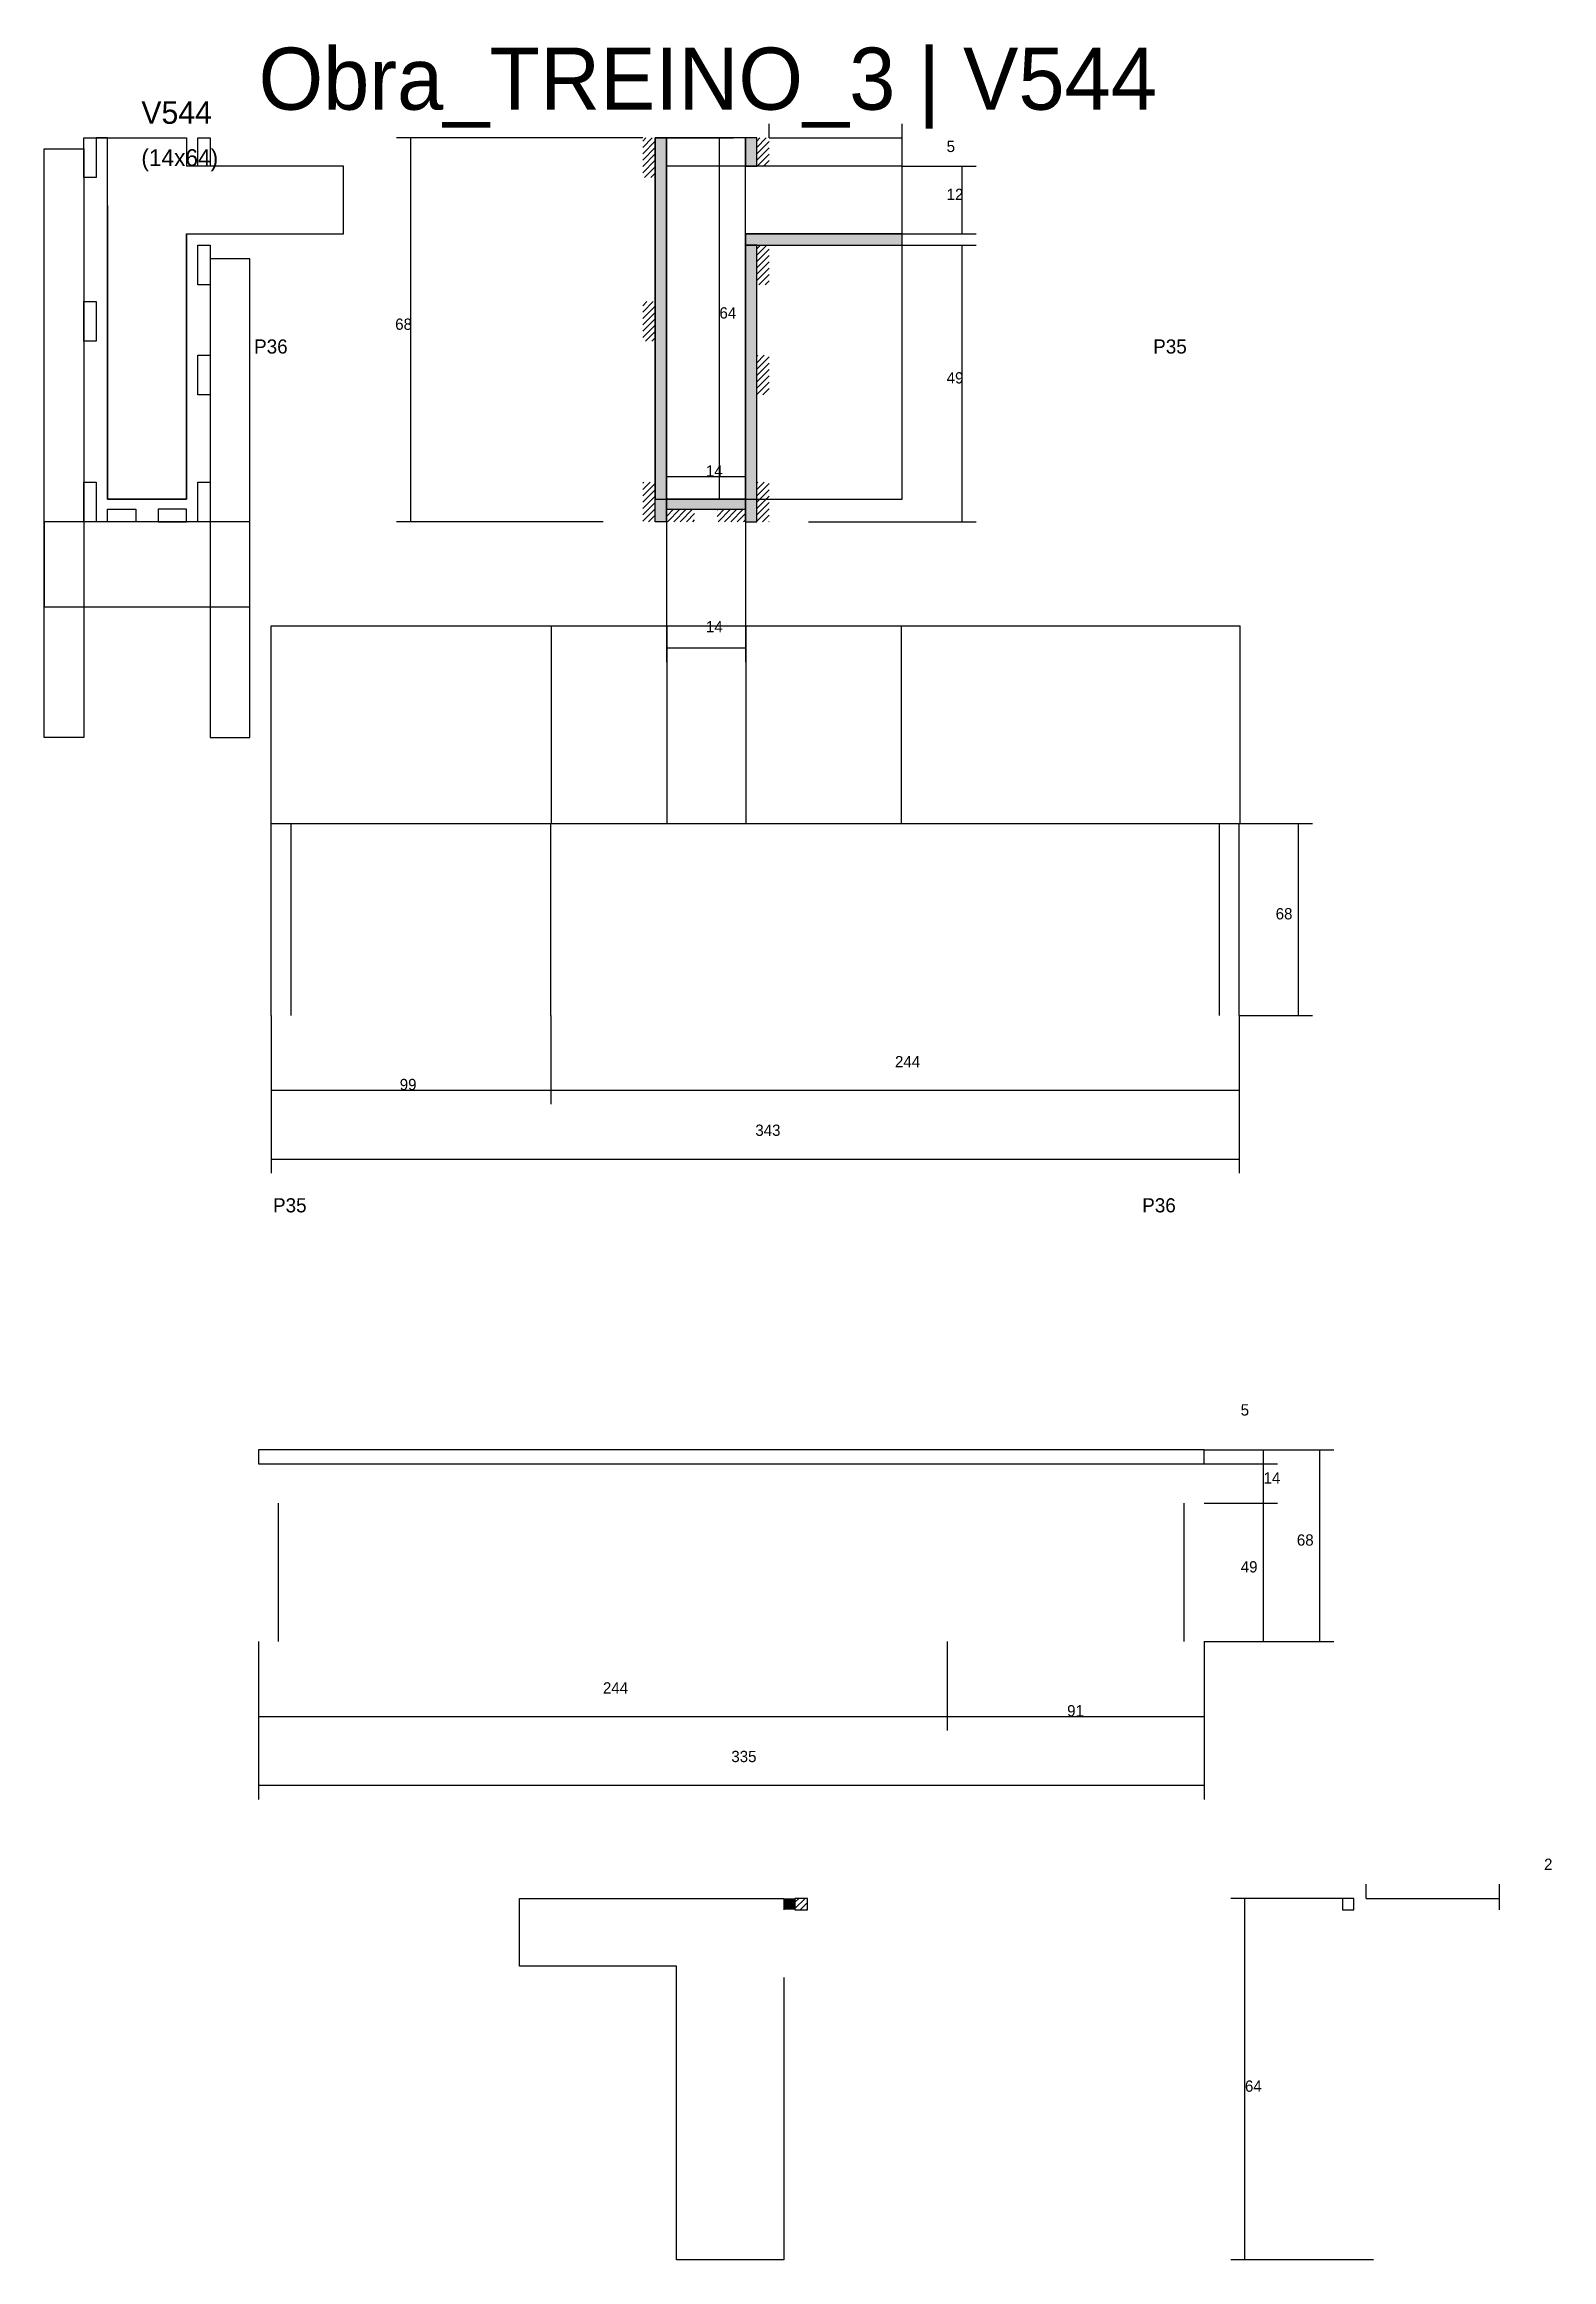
# Model space of a CAD drawing. Header units: metres. Extents: x -132 to 34800, y -36000 to 1848.
# Drawn here: x 8704 to 9238, y -31422 to -30637 of the extents above; entities that cross this region are included whole.
import ezdxf

# ---------------------------------------------------------------- set-up
doc = ezdxf.new("R2010")
doc.units = ezdxf.units.M
for name, color, linetype in [('CONCRETO', 251, 'Continuous'), ('COTA', 4, 'Continuous'), ('Cota Seção (2x)', 4, 'Continuous'), ('Hachura', 253, 'Continuous'), ('LABEL_ID', 3, 'Continuous'), ('Madeira', 126, 'Continuous'), ('NOMENCLATURA', 7, 'Continuous'), ('Painéis', 200, 'Continuous'), ('SARR_2.2x7', 40, 'Continuous'), ('SARR_3.5x7', 81, 'Continuous'), ('Texto Seção', 7, 'Continuous')]:
    doc.layers.add(name, color=color, linetype=linetype)

msp = doc.modelspace()

# ---------------------------------------------------------------- texts
at = {"layer": 'COTA'}
for s, p in [('5', (9023.8, -30675)), ('12', (9023.8, -30692)), ('68', (8828.4, -30738)), ('49', (9023.8, -30757)), ('14', (8938.5, -30845.2)), ('68', (9140.4, -30946.9)), ('244', (9005.5, -30999.3)), ('99', (8830, -31007.4)), ('343', (8956, -31023.6)), ('5', (9128, -31122.7)), ('14', (9136.1, -31146.8)), ('68', (9147.9, -31168.8)), ('49', (9128, -31178.3)), ('244', (8902, -31221.2)), ('91', (9066.5, -31229.3)), ('335', (8947.5, -31245.5)), ('2', (9235.5, -31283.7))]:
    msp.add_text(s, height=4, dxfattribs=at).set_placement(p)
at = {"layer": 'Cota Seção (2x)'}
for s, p in [('64', (8943.3, -30734)), ('14', (8938.5, -30790)), ('64', (9129.5, -31362.3))]:
    msp.add_text(s, height=4, dxfattribs=at).set_placement(p)
at = {"layer": 'LABEL_ID'}
msp.add_text('Obra_TREINO_3 | V544', height=22, dxfattribs=at).set_placement((8780, -30660))
at = {"layer": 'NOMENCLATURA'}
for s, p in [('P36', (8778.4, -30746.4)), ('P35', (9097, -30746.4)), ('P35', (8785.1, -31050.7)), ('P36', (9093.1, -31050.7))]:
    msp.add_text(s, height=5, dxfattribs=at).set_placement(p)
at = {"layer": 'Texto Seção'}
for s, height, p in [('V544', 8, (8738.46, -30665)), ('(14x64)', 6, (8738.46, -30680))]:
    msp.add_text(s, height=height, dxfattribs=at).set_placement(p)

# ---------------------------------------------------------------- hatches: boundary and pattern name
at = {"layer": 'Hachura'}
h = msp.add_hatch(dxfattribs=at)
h.set_pattern_fill('ANSI31', scale=0.5)
h.paths.add_polyline_path([(8916.1, -30670), (8920.5, -30670), (8920.5, -30670), (8920.5, -30684), (8920.5, -30684), (8916.1, -30684), (8916.1, -30684), (8916.1, -30670)])
h = msp.add_hatch(color=8, dxfattribs=at)
h.dxf.hatch_style = 1
h.paths.add_polyline_path([(8920.5, -30670), (8924.5, -30670), (8924.5, -30670), (8924.5, -30806), (8924.5, -30806), (8920.5, -30806), (8920.5, -30806), (8920.5, -30670)])
h = msp.add_hatch(color=8, dxfattribs=at)
h.dxf.hatch_style = 1
h.paths.add_polyline_path([(8956.5, -30680), (8952.5, -30680), (8952.5, -30680), (8952.5, -30670), (8952.5, -30670), (8956.5, -30670), (8956.5, -30670), (8956.5, -30680)])
h = msp.add_hatch(dxfattribs=at)
h.set_pattern_fill('ANSI31', scale=0.5)
h.paths.add_polyline_path([(8956.5, -30670), (8960.9, -30670), (8960.9, -30670), (8960.9, -30680), (8960.9, -30680), (8956.5, -30680), (8956.5, -30680), (8956.5, -30670)])
h = msp.add_hatch(color=8, dxfattribs=at)
h.dxf.hatch_style = 1
h.paths.add_polyline_path([(9008.1, -30708), (9008.1, -30704), (9008.1, -30704), (8952.5, -30704), (8952.5, -30704), (8952.5, -30708), (8952.5, -30708), (9008.1, -30708)])
h = msp.add_hatch(color=8, dxfattribs=at)
h.dxf.hatch_style = 1
h.paths.add_polyline_path([(8956.5, -30708), (8952.5, -30708), (8952.5, -30708), (8952.5, -30806), (8952.5, -30806), (8956.5, -30806), (8956.5, -30806), (8956.5, -30708)])
h = msp.add_hatch(dxfattribs=at)
h.set_pattern_fill('ANSI31', scale=0.5)
h.paths.add_polyline_path([(8956.5, -30708), (8960.9, -30708), (8960.9, -30708), (8960.9, -30722), (8960.9, -30722), (8956.5, -30722), (8956.5, -30722), (8956.5, -30708)])
h = msp.add_hatch(dxfattribs=at)
h.set_pattern_fill('ANSI31', scale=0.5)
h.paths.add_polyline_path([(8916.1, -30728), (8920.5, -30728), (8920.5, -30728), (8920.5, -30742), (8920.5, -30742), (8916.1, -30742), (8916.1, -30742), (8916.1, -30728)])
h = msp.add_hatch(dxfattribs=at)
h.set_pattern_fill('ANSI31', scale=0.5)
h.paths.add_polyline_path([(8956.5, -30747), (8960.9, -30747), (8960.9, -30747), (8960.9, -30761), (8960.9, -30761), (8956.5, -30761), (8956.5, -30761), (8956.5, -30747)])
h = msp.add_hatch(dxfattribs=at)
h.set_pattern_fill('ANSI31', scale=0.5)
h.paths.add_polyline_path([(8916.1, -30792), (8920.5, -30792), (8920.5, -30792), (8920.5, -30806), (8920.5, -30806), (8916.1, -30806), (8916.1, -30806), (8916.1, -30792)])
h = msp.add_hatch(dxfattribs=at)
h.set_pattern_fill('ANSI31', scale=0.5)
h.paths.add_polyline_path([(8956.5, -30792), (8960.9, -30792), (8960.9, -30792), (8960.9, -30806), (8960.9, -30806), (8956.5, -30806), (8956.5, -30806), (8956.5, -30792)])
h = msp.add_hatch(color=8, dxfattribs=at)
h.dxf.hatch_style = 1
h.paths.add_polyline_path([(8952.5, -30801.6), (8952.5, -30798), (8952.5, -30798), (8924.5, -30798), (8924.5, -30798), (8924.5, -30801.6), (8924.5, -30801.6), (8952.5, -30801.6)])
h = msp.add_hatch(dxfattribs=at)
h.set_pattern_fill('ANSI31', scale=0.5)
h.paths.add_polyline_path([(8924.5, -30806), (8924.5, -30801.6), (8924.5, -30801.6), (8934.5, -30801.6), (8934.5, -30801.6), (8934.5, -30806), (8934.5, -30806), (8924.5, -30806)])
h = msp.add_hatch(dxfattribs=at)
h.set_pattern_fill('ANSI31', scale=0.5)
h.paths.add_polyline_path([(8952.5, -30806), (8952.5, -30801.6), (8952.5, -30801.6), (8942.5, -30801.6), (8942.5, -30801.6), (8942.5, -30806), (8942.5, -30806), (8952.5, -30806)])
h = msp.add_hatch(color=8, dxfattribs=at)
h.dxf.hatch_style = 1
h.paths.add_polyline_path([(8966.06, -31297.8), (8970.06, -31297.8), (8970.06, -31297.8), (8970.06, -31293.8), (8970.06, -31293.8), (8966.06, -31293.8), (8966.06, -31293.8), (8966.06, -31297.8)])
h = msp.add_hatch(dxfattribs=at)
h.set_pattern_fill('ANSI31', scale=0.5)
h.paths.add_polyline_path([(8974.46, -31293.8), (8970.06, -31293.8), (8970.06, -31293.8), (8970.06, -31297.8), (8970.06, -31297.8), (8974.46, -31297.8), (8974.46, -31297.8), (8974.46, -31293.8)])

# ---------------------------------------------------------------- linework, layer by layer
at = {"layer": 'CONCRETO'}
for points in [[(8754.46, -30704), (8754.46, -30706), (8754.46, -30706), (8754.46, -30798), (8726.46, -30798), (8726.46, -30670), (8722.46, -30670), (8722.46, -30670), (8754.46, -30670), (8754.46, -30680)], [(8726.46, -30694), (8726.46, -30694), (8726.46, -30726), (8726.46, -30726), (8726.46, -30798), (8754.46, -30798), (8754.46, -30704), (8810.06, -30704), (8810.06, -30680), (8754.46, -30680)], [(8966.06, -31321.8), (8966.06, -31323.8), (8966.06, -31323.8), (8966.06, -31421.8), (8928.06, -31421.8), (8928.06, -31317.8), (8872.46, -31317.8), (8872.46, -31293.8), (8966.06, -31293.8), (8966.06, -31297.8)]]:
    msp.add_lwpolyline(points, dxfattribs=at)
for points in [[(8920.5, -30798), (8952.5, -30798), (8952.5, -30670), (8920.5, -30670)], [(8924.5, -30798), (9008.1, -30798), (9008.1, -30680), (8924.5, -30680)]]:
    msp.add_lwpolyline(points, close=True, dxfattribs=at)
at = {"layer": 'COTA'}
for p, q in [((8960.9, -30670), (8960.9, -30665)), ((9008.1, -30680), (9008.1, -30665)), ((8916.1, -30670), (8828.9, -30670)), ((8833.9, -30806), (8833.9, -30670)), ((8960.9, -30670), (9008.1, -30670)), ((9008.1, -30680), (9034.3, -30680)), ((9029.3, -30704), (9029.3, -30680)), ((8970.5, -30708), (9034.3, -30708)), ((9008.1, -30704), (9034.3, -30704)), ((9029.3, -30806), (9029.3, -30708)), ((8902.1, -30806), (8828.9, -30806)), ((8924.5, -30806), (8924.5, -30855.7)), ((8952.5, -30806), (8952.5, -30855.7)), ((8974.9, -30806), (9034.3, -30806)), ((8924.5, -30850.7), (8952.5, -30850.7)), ((9127.5, -30912.9), (9153.5, -30912.9)), ((9148.5, -30980.9), (9148.5, -30912.9)), ((8784.5, -30980.9), (8784.5, -31012.4)), ((8784.5, -30980.9), (8784.5, -31036.8)), ((8883.5, -30980.9), (8883.5, -31012.4)), ((8883.5, -30980.9), (8883.5, -31012.4)), ((9127.5, -30980.9), (9127.5, -31012.4)), ((9127.5, -30980.9), (9127.5, -31036.8)), ((9127.5, -30980.9), (9153.5, -30980.9)), ((8784.5, -31007.4), (8883.5, -31007.4)), ((8883.5, -31007.4), (9127.5, -31007.4)), ((8784.5, -31031.8), (9127.5, -31031.8)), ((9115, -31134.8), (9161, -31134.8)), ((9115, -31134.8), (9141.1, -31134.8)), ((9115, -31139.8), (9141.1, -31139.8)), ((9115, -31139.8), (9141.1, -31139.8)), ((9136.1, -31139.8), (9136.1, -31134.8)), ((9136.1, -31153.8), (9136.1, -31139.8)), ((9156, -31202.8), (9156, -31134.8)), ((9115, -31153.8), (9141.1, -31153.8)), ((9115, -31153.8), (9141.1, -31153.8)), ((9136.1, -31202.8), (9136.1, -31153.8)), ((8780, -31202.8), (8780, -31234.3)), ((8780, -31202.8), (8780, -31258.7)), ((9024, -31202.8), (9024, -31234.3)), ((9024, -31202.8), (9024, -31234.3)), ((9115, -31202.8), (9115, -31234.3)), ((9115, -31202.8), (9115, -31258.7)), ((9115, -31202.8), (9141.1, -31202.8)), ((9115, -31202.8), (9161, -31202.8)), ((8780, -31229.3), (9024, -31229.3)), ((9024, -31229.3), (9115, -31229.3)), ((8780, -31253.7), (9115, -31253.7)), ((9172.5, -31293.8), (9172.5, -31288.8)), ((9219.7, -31297.8), (9219.7, -31288.8)), ((9172.5, -31293.8), (9219.7, -31293.8))]:
    msp.add_line(p, q, dxfattribs=at)
at = {"layer": 'Cota Seção (2x)'}
for p, q in [((8924.5, -30670), (8948.3, -30670)), ((8943.3, -30798), (8943.3, -30670)), ((8924.5, -30806), (8924.5, -30785)), ((8952.5, -30806), (8952.5, -30785)), ((8924.5, -30790), (8952.5, -30790)), ((8924.5, -30798), (8948.3, -30798)), ((9164.1, -31293.8), (9124.5, -31293.8)), ((9129.5, -31421.8), (9129.5, -31293.8)), ((9175.1, -31421.8), (9124.5, -31421.8))]:
    msp.add_line(p, q, dxfattribs=at)
at = {"layer": 'Madeira'}
for points in [[(8718.06, -30670), (8722.46, -30670), (8722.46, -30684), (8718.06, -30684)], [(8758.46, -30670), (8762.86, -30670), (8762.86, -30680), (8758.46, -30680)], [(8758.46, -30708), (8762.86, -30708), (8762.86, -30722), (8758.46, -30722)], [(8718.06, -30728), (8722.46, -30728), (8722.46, -30742), (8718.06, -30742)], [(8758.46, -30747), (8762.86, -30747), (8762.86, -30761), (8758.46, -30761)], [(8718.06, -30792), (8722.46, -30792), (8722.46, -30806), (8718.06, -30806)], [(8758.46, -30792), (8762.86, -30792), (8762.86, -30806), (8758.46, -30806)], [(8726.46, -30806), (8726.46, -30801.6), (8736.46, -30801.6), (8736.46, -30806)], [(8754.46, -30806), (8754.46, -30801.6), (8744.46, -30801.6), (8744.46, -30806)], [(8974.46, -31293.8), (8970.06, -31293.8), (8970.06, -31297.8), (8974.46, -31297.8)]]:
    msp.add_lwpolyline(points, close=True, dxfattribs=at)
at = {"layer": 'Painéis'}
for p, q in [((8924.5, -30806), (8924.5, -30670)), ((8952.5, -30704), (9008.1, -30704)), ((8952.5, -30708), (8952.5, -30704)), ((8952.5, -30806), (8952.5, -30708)), ((9008.1, -30708), (9008.1, -30704)), ((8924.5, -30798), (8952.5, -30798)), ((8924.5, -30801.6), (8924.5, -30798)), ((8952.5, -30801.6), (8952.5, -30798)), ((8784.5, -30842.9), (8883.8, -30842.9)), ((8784.5, -30912.9), (8784.5, -30842.9)), ((8883.8, -30912.9), (8883.8, -30842.9)), ((8883.8, -30842.9), (8924.8, -30842.9)), ((8883.8, -30912.9), (8883.8, -30842.9)), ((8924.8, -30912.9), (8924.8, -30842.9)), ((8924.8, -30842.9), (8952.8, -30842.9)), ((8924.8, -30912.9), (8924.8, -30842.9)), ((8952.8, -30912.9), (8952.8, -30842.9)), ((8952.8, -30842.9), (9007.8, -30842.9)), ((8952.8, -30912.9), (8952.8, -30842.9)), ((9007.8, -30912.9), (9007.8, -30842.9)), ((9007.8, -30842.9), (9127.8, -30842.9)), ((9007.8, -30912.9), (9007.8, -30842.9)), ((9127.8, -30912.9), (9127.8, -30842.9)), ((8784.5, -30912.9), (9127.5, -30912.9)), ((8784.5, -30980.9), (8784.5, -30912.9)), ((8784.5, -30912.9), (8883.8, -30912.9)), ((8883.5, -30980.9), (8883.5, -30912.9)), ((8883.8, -30912.9), (8924.8, -30912.9)), ((8924.8, -30912.9), (8952.8, -30912.9)), ((8952.8, -30912.9), (9007.8, -30912.9)), ((9007.8, -30912.9), (9127.8, -30912.9)), ((9127.5, -30980.9), (9127.5, -30912.9))]:
    msp.add_line(p, q, dxfattribs=at)
for points in [[(8920.5, -30670), (8924.5, -30670), (8924.5, -30806), (8920.5, -30806)], [(8956.5, -30670), (8952.5, -30670), (8952.5, -30680), (8956.5, -30680)], [(9008.1, -30708), (9008.1, -30704), (8952.5, -30704), (8952.5, -30708)], [(8956.5, -30708), (8952.5, -30708), (8952.5, -30806), (8956.5, -30806)], [(8952.5, -30801.6), (8952.5, -30798), (8924.5, -30798), (8924.5, -30801.6)], [(9115, -31134.8), (8780, -31134.8), (8780, -31139.8), (9115, -31139.8)], [(9168.1, -31293.8), (9164.1, -31293.8), (9164.1, -31297.8), (9168.1, -31297.8)]]:
    msp.add_lwpolyline(points, close=True, dxfattribs=at)
at = {"layer": 'SARR_2.2x7'}
for p, q in [((8791.5, -30980.9), (8791.5, -30912.9)), ((9120.5, -30980.9), (9120.5, -30912.9)), ((8787, -31202.8), (8787, -31153.8)), ((9108, -31202.8), (9108, -31153.8))]:
    msp.add_line(p, q, dxfattribs=at)
at = {"layer": 'SARR_3.5x7'}
for points in [[(8704.06, -30673.9), (8718.06, -30673.9), (8718.06, -30882.5), (8704.06, -30882.5)], [(8776.86, -30712.8), (8762.86, -30712.8), (8762.86, -30882.5), (8776.86, -30882.5)], [(8776.86, -30806), (8704.06, -30806), (8704.06, -30836.1), (8776.86, -30836.1)]]:
    msp.add_lwpolyline(points, close=True, dxfattribs=at)

msp.set_redraw_order([(e.dxf.handle, doc.entitydb.next_handle()) for e in msp.query("TEXT MTEXT ATTDEF DIMENSION ARC_DIMENSION")])  # texts and dimensions are drawn at this point

doc.saveas('drawing.dxf')
